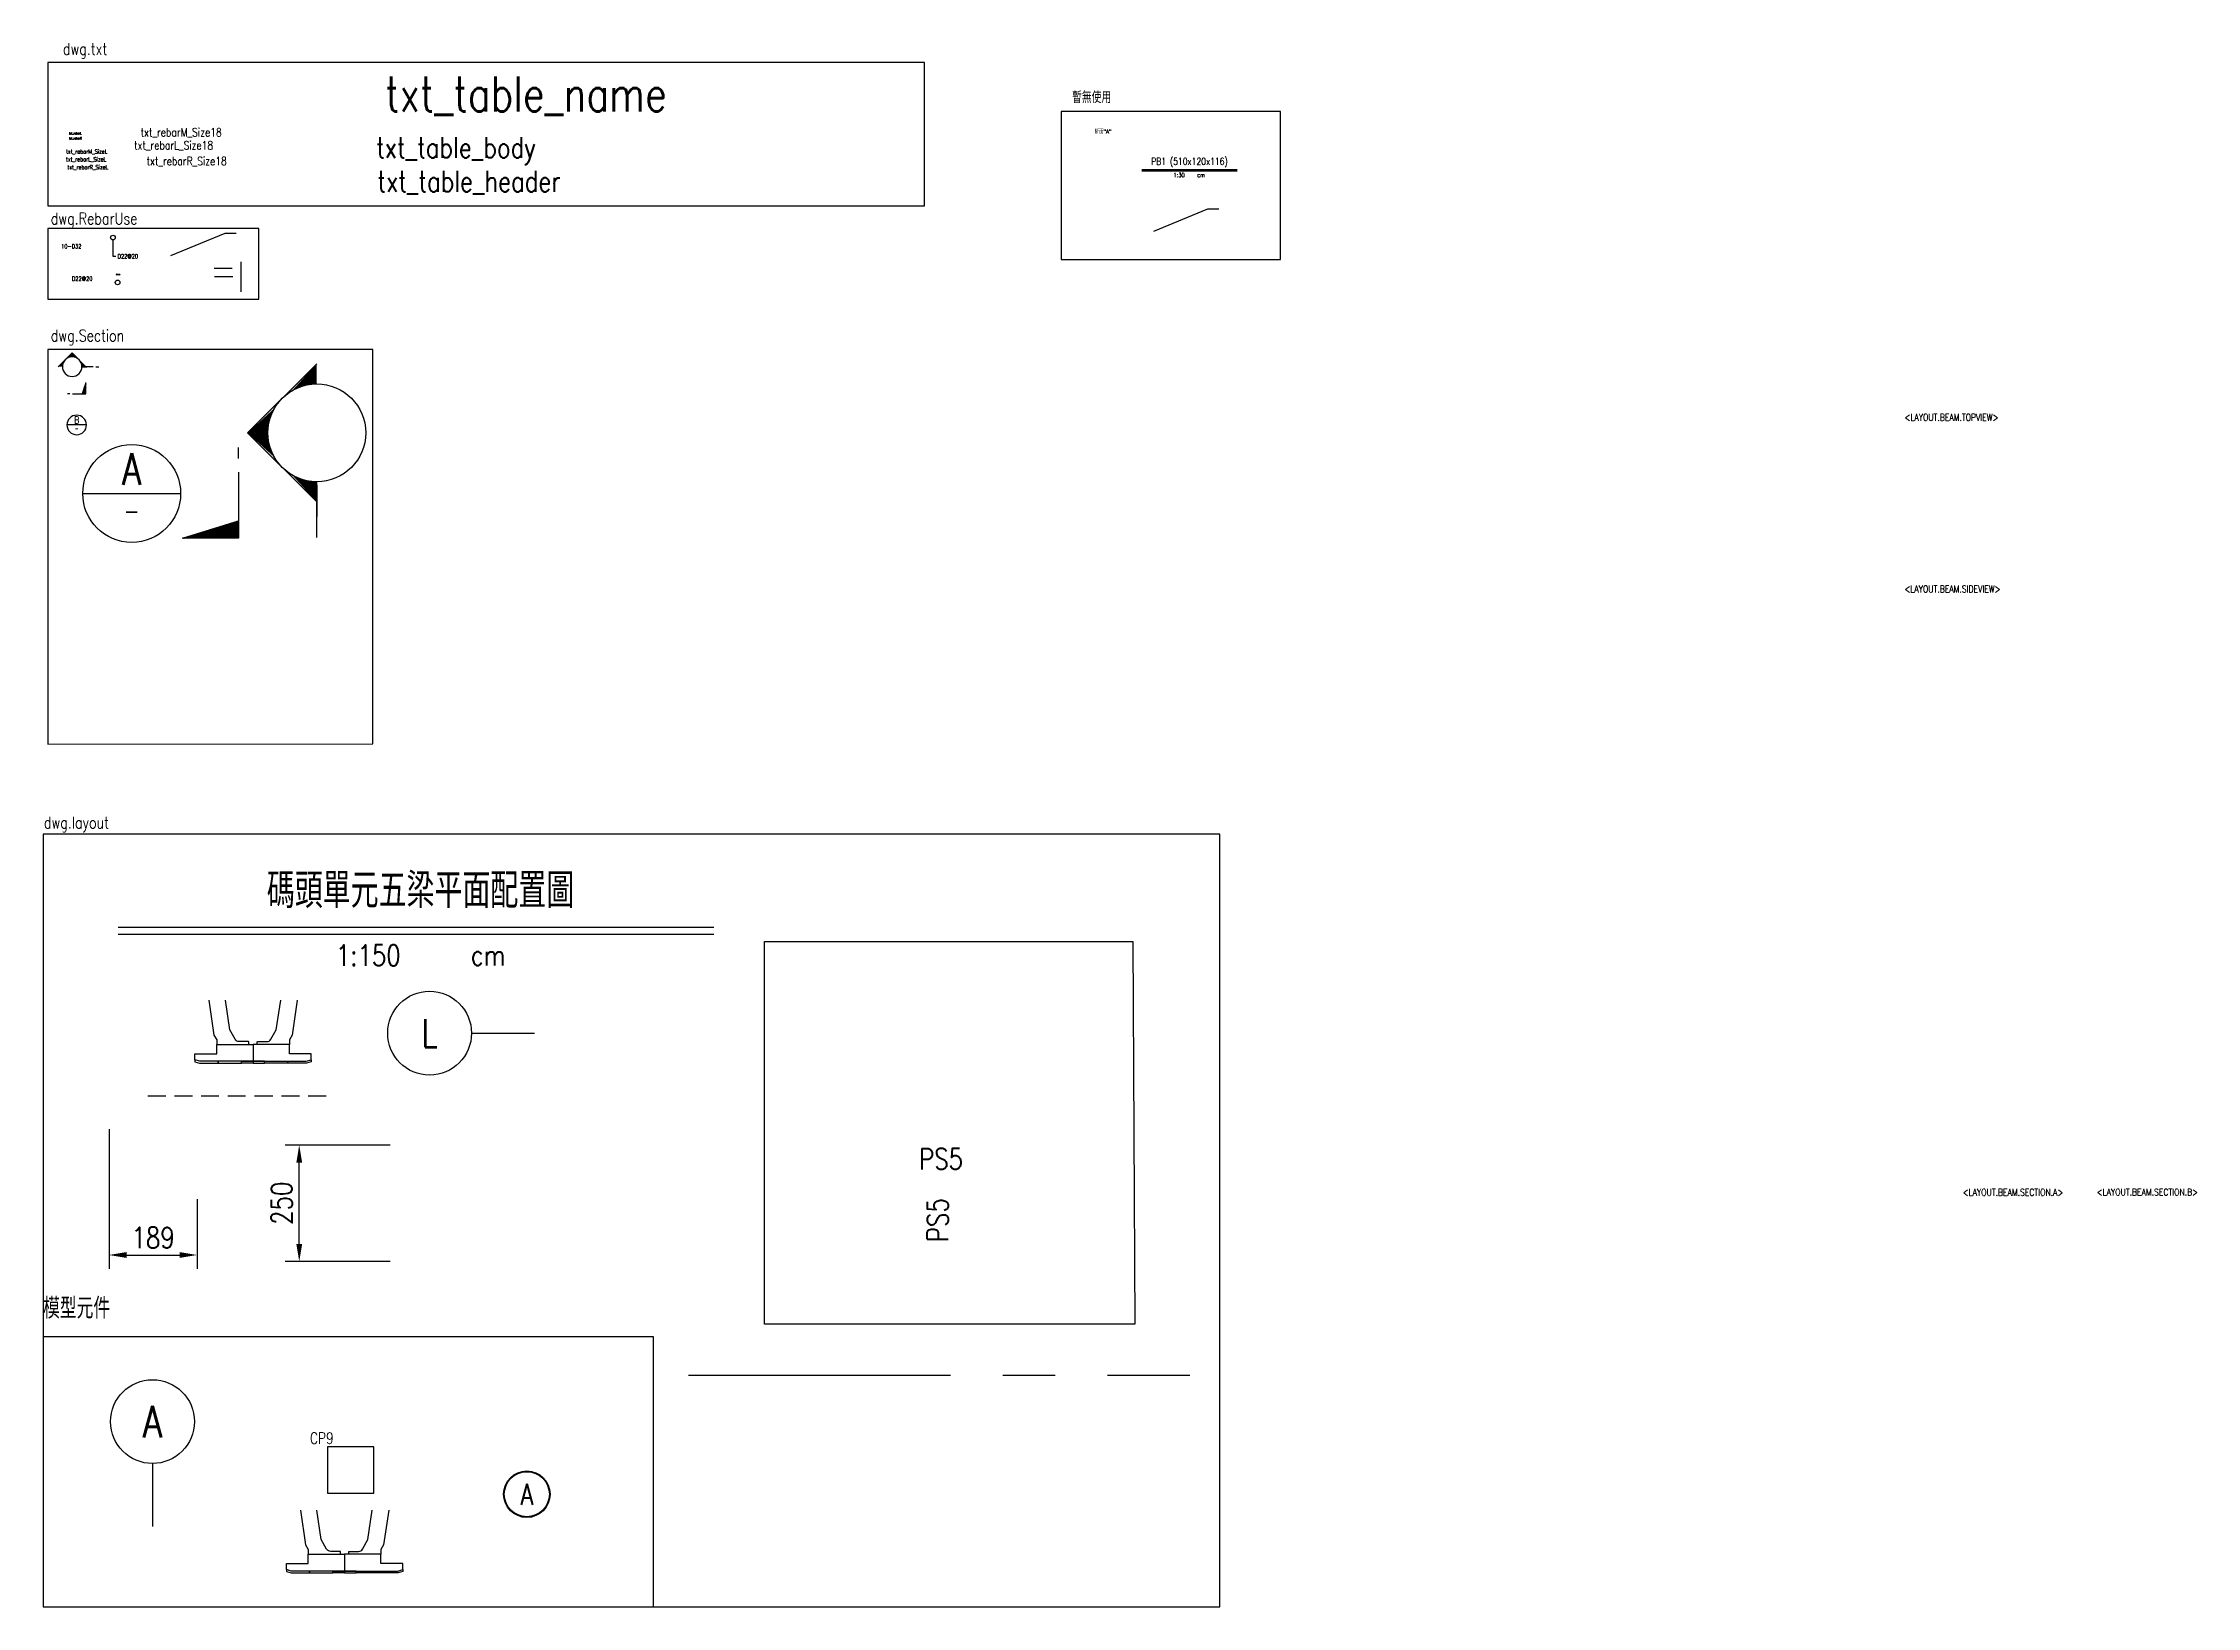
# Model space of a CAD drawing. Extents: x -4754 to 4976, y -23710 to 3942.
# Drawn here: x -4262 to 362, y 583 to 3942 of the extents above; entities that cross this region are included whole.
import ezdxf
from ezdxf.enums import TextEntityAlignment as Align

# ---------------------------------------------------------------- set-up
doc = ezdxf.new("R2010")
doc.units = 0
doc.header["$LTSCALE"] = 3
doc.linetypes.add('CENTER', pattern=[2, 1.25, -0.25, 0.25, -0.25])
doc.linetypes.add('DASHED', pattern=[19.05, 12.7, -6.35])
doc.layers.get('0').update_dxf_attribs({"linetype": 'CONTINUOUS'})
doc.layers.add('HB_0', color=7, linetype='CONTINUOUS', transparency=0.5)
for name, color, linetype in [('HB_DIM', 1, 'CONTINUOUS'), ('HB_SYMBOLS', 7, 'CONTINUOUS'), ('HB_TXT_CTEXT', 2, 'CONTINUOUS'), ('RCAD.PARM.Treatle', 2, 'CONTINUOUS'), ('底圖', 7, 'CONTINUOUS'), ('預鑄樁帽', 6, 'CONTINUOUS'), ('預鑄版_TXT', 2, 'CONTINUOUS')]:
    doc.layers.add(name, color=color, linetype=linetype)
doc.styles.get("Standard").update_dxf_attribs({"font": 'ROMANS.shx', "width": 0.8, "bigfont": 'chineset.shx'})
doc.dimstyles.new('150cm', dxfattribs={"dimscale": 15, "dimtxt": 3, "dimasz": 2.5, "dimexe": 2, "dimexo": 2, "dimgap": 1, "dimtad": 1, "dimdsep": 46, "dimtxsty": 'Standard', "dimcen": 0, "dimclrt": 2, "dimadec": 0, "dimazin": 0, "dimtfac": 1, "dimtix": 1, "dimtmove": 2, "dimatfit": 3, "dimfxl": 1, "dimtolj": 1, "dimtzin": 0, "dimarcsym": 0})

msp = doc.modelspace()

# ---------------------------------------------------------------- texts
at = {"color": 0, "linetype": 'Continuous', "char_height": 25, "width": 191.4764, "attachment_point": 1}
for s, insert in [('{dwg.txt}', (-4219.362, 3941.997)), ('{暫無使用}', (-2052.714, 3838.126)), ('{dwg.RebarUse}', (-4245.415, 3577.605)), ('{dwg.Section}', (-4245.415, 3326.24)), ('{dwg.layout}', (-4260.149, 2280.383))]:
    msp.add_mtext(s, dxfattribs=dict(at, insert=insert))
at = {"linetype": 'Continuous', "insert": (-4261.946, 1247.362), "char_height": 45, "width": 231.61621, "attachment_point": 1}
msp.add_mtext('{模型元件}', dxfattribs=at)
at = {"layer": 'HB_DIM', "color": 2, "linetype": 'Continuous', "width": 0.8}
msp.add_text('txt_rebarL', height=4.5, dxfattribs=at).set_placement((-4206.308, 3748.175), align=Align.MIDDLE_LEFT)
msp.add_text('txt_rebarR', height=4.5, dxfattribs=at).set_placement((-4178.696, 3737.422), align=Align.MIDDLE_RIGHT)
at = {"layer": 'HB_TXT_CTEXT', "color": 3, "linetype": 'Continuous', "width": 0.8}
msp.add_text('txt_table_name', height=75, rotation=360, dxfattribs=at).set_placement((-3225.274, 3832.778), align=Align.MIDDLE_CENTER)
at = {"layer": 'HB_TXT_CTEXT', "linetype": 'Continuous', "width": 0.8}
for s, height, p in [('txt_rebarM_Size18', 18, (-3965.472, 3750.437)), ('txt_rebarM_SizeL', 9, (-4168.078, 3709.036))]:
    msp.add_text(s, height=height, dxfattribs=at).set_placement(p, align=Align.MIDDLE_CENTER)
for s, height, p in [('斷面"A"', 9, (-2004.538, 3752.009)), ('txt_rebarL_Size18', 18, (-4066.469, 3722.36)), ('txt_rebarL_SizeL', 9, (-4212.768, 3692.291))]:
    msp.add_text(s, height=height, dxfattribs=at).set_placement(p, align=Align.MIDDLE_LEFT)
at = {"layer": 'HB_TXT_CTEXT', "color": 2, "linetype": 'Continuous', "width": 0.8}
msp.add_text('txt_table_body', height=45, rotation=360, dxfattribs=at).set_placement((-3375.569, 3717.66), align=Align.MIDDLE_CENTER)
at = {"layer": 'HB_TXT_CTEXT', "linetype": 'Continuous', "width": 0.8}
for s, height, p in [('txt_rebarR_SizeL', 9, (-4122.052, 3675.426)), ('txt_rebarR_Size18', 18, (-3867.547, 3688.623))]:
    msp.add_text(s, height=height, dxfattribs=at).set_placement(p, align=Align.MIDDLE_RIGHT)
at = {"layer": 'HB_TXT_CTEXT', "color": 4, "linetype": 'Continuous', "width": 0.8}
msp.add_text('txt_table_header', height=45, rotation=360, dxfattribs=at).set_placement((-3347.633, 3644.755), align=Align.MIDDLE_CENTER)
at = {"layer": 'RCAD.PARM.Treatle', "color": 4, "linetype": 'Continuous', "width": 0.8}
for s, p in [('<LAYOUT.BEAM.TOPVIEW>', (-265.277, 3125.95)), ('<LAYOUT.BEAM.SIDEVIEW>', (-265.427, 2757.507))]:
    msp.add_text(s, height=15, rotation=360, dxfattribs=at).set_placement(p, align=Align.BOTTOM_LEFT)
for s, p in [('<LAYOUT.BEAM.SECTION.A>', (-140.466, 1466.211)), ('<LAYOUT.BEAM.SECTION.B>', (147.252, 1466.577))]:
    msp.add_text(s, height=15, rotation=360, dxfattribs=at).set_placement(p)
at = {"layer": '預鑄版_TXT', "linetype": 'Continuous', "width": 0.8}
msp.add_text('PS5', height=45, dxfattribs=at).set_placement((-2334.135, 1545.498), align=Align.MIDDLE)
msp.add_text('PS5', height=45, rotation=90, dxfattribs=at).set_placement((-2341.599, 1414.131), align=Align.MIDDLE)

# ---------------------------------------------------------------- blocks, each defined once
blk = doc.blocks.new('gr_t')
at = {"layer": 'HB_SYMBOLS', "color": 4, "linetype": 'Continuous'}
blk.add_line((0, -6), (0, -15), dxfattribs=at)
blk.add_circle((0, 0), 6, dxfattribs=at)
at = {"layer": 'HB_SYMBOLS', "color": 4, "linetype": 'Continuous', "width": 0.8}
blk.add_attdef('A', text='', height=4.5, dxfattribs=at).set_placement((0, 0), align=Align.MIDDLE)
blk = doc.blocks.new('fender')
at = {"color": 7, "linetype": 'Continuous'}
for points in [[(-94.7, -0.1), (-83.8, -75), (-78, -85.1), (-78, -95.1)], [(94.7, -0.1), (83.8, -75), (78, -85.1), (78, -95.1)]]:
    blk.add_lwpolyline(points, dxfattribs=at)
for points in [[(-9, -95.1), (-9, -89.4, 0.414214), (-9.5, -88.9), (-29.8, -88.9, -0.272631), (-38.5, -83.9), (-50, -63.5), (-59.4, -0.1)], [(9, -95.1), (9, -89.4, -0.414214), (9.5, -88.9), (29.8, -88.9, 0.272631), (38.5, -83.9), (50, -63.5), (59.4, -0.1)]]:
    blk.add_lwpolyline(points, format="xyb", dxfattribs=at)
for points in [[(0, -95.1), (0, -131.1), (-114.4, -131.1), (-125, -127.9), (-125, -115.1), (-78, -115.1), (-78, -95.1)], [(-115, -135.1), (-75, -135.1), (-75, -131.1), (-114.4, -131.1), (-125, -127.9), (-125, -132.1)], [(-75, -131.1), (-75, -135.1), (-25, -135.1), (-25, -131.1)], [(0, -131.1), (0, -135.1), (-25, -135.1), (-25, -131.1)], [(0, -95.1), (0, -131.1), (114.4, -131.1), (125, -127.9), (125, -115.1), (78, -115.1), (78, -95.1)], [(0, -131.1), (0, -135.1), (25, -135.1), (25, -131.1)], [(75, -131.1), (75, -135.1), (25, -135.1), (25, -131.1)], [(115, -135.1), (75, -135.1), (75, -131.1), (114.4, -131.1), (125, -127.9), (125, -132.1)]]:
    blk.add_lwpolyline(points, close=True, dxfattribs=at)
blk = doc.blocks.new('title')
at = {"layer": 'HB_TXT_CTEXT', "color": 3}
blk.add_line((-639.6, 0), (639.6, 0), dxfattribs=at)
at = {"layer": 'HB_TXT_CTEXT', "color": 1}
blk.add_line((-639.6, -15), (639.6, -15), dxfattribs=at)
at = {"color": 3, "linetype": 'Continuous', "width": 0.8}
blk.add_attdef('碼頭單元五梁平面配置圖', text='', height=75, dxfattribs=at).set_placement((9.6, 82.5), align=Align.MIDDLE)
at = {"color": 2, "linetype": 'Continuous', "width": 0.8}
for tag, p in [('1:150', (-102.6, -60.5)), ('CM', (154.5, -60))]:
    blk.add_attdef(tag, text='', height=45, dxfattribs=at).set_placement(p, align=Align.MIDDLE)
blk = doc.blocks.new('*D50')
at = {"layer": 'HB_DIM', "color": 0, "lineweight": -2, "transparency": 16777216}
for p, q in [((-4120.3, 1609.1), (-4120.3, 1309.1)), ((-3931.3, 1459.1), (-3931.3, 1309.1)), ((-4082.8, 1339.1), (-3968.8, 1339.1))]:
    blk.add_line(p, q, dxfattribs=at)
at = {"layer": 'HB_DIM', "color": 0, "transparency": 16777216}
for points in [[(-4082.8, 1345.4), (-4082.8, 1332.9), (-4120.3, 1339.1)], [(-3968.8, 1345.4), (-3968.8, 1332.9), (-3931.3, 1339.1)]]:
    blk.add_solid(points, dxfattribs=at)
at = {"layer": 'HB_DIM', "color": 2, "transparency": 16777216, "insert": (-4025.8, 1376.6), "char_height": 45, "attachment_point": 5}
blk.add_mtext('\\A1;189', dxfattribs=at)
blk = doc.blocks.new('*D51')
at = {"layer": 'HB_DIM', "color": 0, "lineweight": -2, "transparency": 16777216}
for p, q in [((-3517, 1575.2), (-3742, 1575.2)), ((-3712, 1362.7), (-3712, 1537.7)), ((-3517, 1325.2), (-3742, 1325.2))]:
    blk.add_line(p, q, dxfattribs=at)
at = {"layer": 'HB_DIM', "color": 0, "transparency": 16777216}
for points in [[(-3718.2, 1537.7), (-3705.7, 1537.7), (-3712, 1575.2)], [(-3718.2, 1362.7), (-3705.7, 1362.7), (-3712, 1325.2)]]:
    blk.add_solid(points, dxfattribs=at)
at = {"layer": 'HB_DIM', "color": 2, "transparency": 16777216, "insert": (-3749.5, 1450.2), "char_height": 45, "attachment_point": 5, "rotation": 90}
blk.add_mtext('\\A1;250', dxfattribs=at)
blk = doc.blocks.new('pilecap')
at = {"layer": '預鑄樁帽', "linetype": 'DASHED', "ltscale": 100}
blk.add_lwpolyline([(-50, -50), (50, -50), (50, 50), (-50, 50)], close=True, dxfattribs=at)
at = {"width": 0.8}
blk.add_attdef('A', text='', height=24, dxfattribs=at).set_placement((-61.9, 68.6), align=Align.MIDDLE)
blk = doc.blocks.new('linelabel')
at = {"layer": 'HB_SYMBOLS', "color": 4, "linetype": 'Continuous'}
blk.add_line((0, -90), (0, -225), dxfattribs=at)
blk.add_circle((0, 0), 90, dxfattribs=at)
at = {"color": 4, "width": 0.8}
blk.add_attdef('A', text='', height=67.5, dxfattribs=at).set_placement((0, 0), align=Align.MIDDLE)
blk = doc.blocks.new('pile')
at = {"layer": 'HB_0', "linetype": 'Continuous'}
for radius in [50, 48.4]:
    blk.add_circle((0, 0), radius, dxfattribs=at)
at = {"color": 2, "width": 0.8}
blk.add_attdef('A', text='', height=45, dxfattribs=at).set_placement((0, 0), align=Align.MIDDLE_CENTER)
blk = doc.blocks.new('C')
at = {"color": 3, "linetype": 'Continuous'}
blk.add_circle((0, 0), 1.2, dxfattribs=at)
blk = doc.blocks.new('SEC2U0-n')
at = {"color": 3}
for p, q in [((-17, 0), (-19, 0)), ((-15, 0), (-7, 0))]:
    blk.add_line(p, q, dxfattribs=at)
at = {"color": 2, "linetype": 'Continuous'}
for p, q in [((-7.5, 0), (-10.6, 0)), ((-9.9, 0), (0, 9.9)), ((0, 9.9), (9.9, 0))]:
    blk.add_line(p, q, dxfattribs=at)
blk.add_circle((0, 0), 7, dxfattribs=at)
for points in [[(-9.9, 0), (-6.1, 3.5), (-4.9, 4.9), (-5.6, 4.3)], [(-9.9, 0), (-6.8, 1.8), (-6.1, 3.5), (-6.8, 1.8)], [(-9.9, 0), (-7, 0), (-6.8, 1.8), (-6.9, 0.9)], [(0, 9.9), (-3.5, 6.1), (-4.9, 4.9), (-4.3, 5.6)], [(0, 9.9), (-1.8, 6.8), (-3.5, 6.1), (-1.8, 6.8)], [(0, 9.9), (0, 7), (-1.8, 6.8), (-0.9, 6.9)], [(0, 9.9), (3.5, 6.1), (4.9, 4.9), (4.3, 5.6)], [(0, 9.9), (1.8, 6.8), (3.5, 6.1), (1.8, 6.8)], [(0, 9.9), (0, 7), (1.8, 6.8), (0.9, 6.9)], [(9.9, 0), (6.1, 3.5), (4.9, 4.9), (5.6, 4.3)], [(9.9, 0), (6.8, 1.8), (6.1, 3.5), (6.8, 1.8)], [(9.9, 0), (7, 0), (6.8, 1.8), (6.9, 0.9)]]:
    blk.add_solid(points, dxfattribs=at)
blk = doc.blocks.new('ST-n')
at = {"color": 2}
blk.add_line((-7, 0), (7, 0), dxfattribs=at)
blk.add_circle((0, 0), 7, dxfattribs=at)
at = {"color": 3, "width": 0.8}
blk.add_attdef('A', text='', height=5, dxfattribs=at).set_placement((0, 3.5), align=Align.MIDDLE)
at = {"color": 1, "width": 0.8}
blk.add_attdef('HB2002', text='', height=2.5, dxfattribs=at).set_placement((0, -2.5), align=Align.MIDDLE)
blk = doc.blocks.new('*X3')
at = {"color": 0, "linetype": 'Continuous'}
for p, q in [((83.59, 269.21), (85.71, 271.33)), ((83.77, 269.21), (85.97, 271.41)), ((83.95, 269.21), (86.23, 271.49)), ((84.12, 269.21), (86.49, 271.57)), ((84.3, 269.21), (86.74, 271.65)), ((84.48, 269.21), (86.93, 271.66)), ((84.65, 269.21), (86.93, 271.48)), ((84.83, 269.21), (86.93, 271.31)), ((79, 269.21), (79.03, 269.24)), ((79.17, 269.21), (79.29, 269.32)), ((79.35, 269.21), (79.54, 269.4)), ((79.53, 269.21), (79.8, 269.48)), ((79.71, 269.21), (80.06, 269.56)), ((79.88, 269.21), (80.31, 269.64)), ((80.06, 269.21), (80.57, 269.72)), ((80.24, 269.21), (80.83, 269.8)), ((80.41, 269.21), (81.09, 269.88)), ((80.59, 269.21), (81.34, 269.96)), ((80.77, 269.21), (81.6, 270.04)), ((80.94, 269.21), (81.86, 270.12)), ((81.12, 269.21), (82.11, 270.2)), ((81.3, 269.21), (82.37, 270.29)), ((81.47, 269.21), (82.63, 270.37)), ((81.65, 269.21), (82.89, 270.45)), ((81.83, 269.21), (83.14, 270.53)), ((82, 269.21), (83.4, 270.61)), ((82.18, 269.21), (83.66, 270.69)), ((82.36, 269.21), (83.91, 270.77)), ((82.53, 269.21), (84.17, 270.85)), ((82.71, 269.21), (84.43, 270.93)), ((82.89, 269.21), (84.69, 271.01)), ((83.06, 269.21), (84.94, 271.09)), ((83.24, 269.21), (85.2, 271.17)), ((83.42, 269.21), (85.46, 271.25)), ((85.01, 269.21), (86.93, 271.13)), ((85.19, 269.21), (86.93, 270.95)), ((85.36, 269.21), (86.93, 270.78)), ((85.54, 269.21), (86.93, 270.6)), ((85.72, 269.21), (86.93, 270.42)), ((85.89, 269.21), (86.93, 270.25)), ((86.07, 269.21), (86.93, 270.07)), ((86.25, 269.21), (86.93, 269.89)), ((86.42, 269.21), (86.93, 269.72)), ((86.6, 269.21), (86.93, 269.54)), ((86.78, 269.21), (86.93, 269.36))]:
    blk.add_line(p, q, dxfattribs=at)
blk = doc.blocks.new('SEND-n')
at = {"color": 3}
for p, q in [((9.4, 0), (0, 0)), ((11.4, 0), (13, 0))]:
    blk.add_line(p, q, dxfattribs=at)
at = {"color": 2, "linetype": 'Continuous'}
blk.add_lwpolyline([(0, 0), (0, 8), (2.5, 0)], close=True, dxfattribs=at)
at = {"color": 2, "linetype": 'Continuous', "rotation": 270}
blk.add_blockref('*X3', (-269.2, 86.9), dxfattribs=at)
blk = doc.blocks.new('rebar_num')
at = {"color": 0, "linetype": 'Continuous', "width": 0.8}
blk.add_attdef('A', text='', height=9, dxfattribs=at).set_placement((-3.1, 3.9), align=Align.MIDDLE_LEFT)
blk = doc.blocks.new('H_Circle_guide')
at = {"layer": 'HB_TXT_CTEXT', "color": 1, "linetype": 'Continuous'}
blk.add_lwpolyline([(0, -5), (0, -40), (6.4, -40)], dxfattribs=at)
blk.add_circle((0, 0), 5, dxfattribs=at)
at = {"color": 0, "linetype": 'Continuous', "width": 0.8}
blk.add_attdef('A', text='', height=9, dxfattribs=at).set_placement((10.1, -40), align=Align.MIDDLE_LEFT)
blk = doc.blocks.new('H_Arrow_guide')
at = {"layer": 'HB_TXT_CTEXT', "color": 1, "linetype": 'Continuous'}
blk.add_lwpolyline([(0, 0, 0, 2.5, 0), (0, -7.5, 0, 0, 0), (0, -37, 0, 0, 0), (7.5, -37, 0, 0, 0)], format="xyseb", dxfattribs=at)
at = {"color": 0, "linetype": 'Continuous', "width": 0.8}
blk.add_attdef('A', text='', height=9, dxfattribs=at).set_placement((9.7, -35.9), align=Align.MIDDLE_LEFT)
blk = doc.blocks.new('beam_title')
at = {"layer": 'HB_TXT_CTEXT', "color": 3, "linetype": 'Continuous'}
blk.add_line((-102.5, 3), (102.5, 3), dxfattribs=at)
at = {"layer": 'HB_TXT_CTEXT', "color": 1, "linetype": 'Continuous'}
blk.add_line((-102.5, 0), (102.5, 0), dxfattribs=at)
at = {"color": 3, "linetype": 'Continuous', "width": 0.8}
blk.add_attdef('A', text='', height=15, dxfattribs=at).set_placement((0, 19.5), align=Align.MIDDLE)
at = {"color": 2, "linetype": 'Continuous', "width": 0.8}
for tag, p in [('1:30', (-22.4, -9)), ('CM', (24.8, -9))]:
    blk.add_attdef(tag, text='', height=9, dxfattribs=at).set_placement(p, align=Align.MIDDLE)
blk = doc.blocks.new('C_Red')
at = {"color": 1, "linetype": 'Continuous'}
blk.add_circle((0, 0), 1.2, dxfattribs=at)
blk = doc.blocks.new('m_H_Blk_Big_Texts')
at = {"color": 2}
blk.add_line((-105, 0), (105, 0), dxfattribs=at)
blk.add_circle((0, 0), 105, dxfattribs=at)
at = {"color": 3, "linetype": 'Continuous', "width": 0.8}
blk.add_attdef('A', text='', height=67.5, dxfattribs=at).set_placement((0, 52.5), align=Align.MIDDLE)
at = {"color": 1, "width": 0.8}
blk.add_attdef('HB2002', text='', height=37.5, rotation=0, dxfattribs=at).set_placement((0, -37.5), align=Align.MIDDLE)
blk = doc.blocks.new('m_H_Blk_Big_Major')
at = {"color": 2, "linetype": 'Continuous'}
for p, q in [((-148.5, 0), (0, 148.5)), ((0, -148.5), (-148.5, 0)), ((0, -112.6), (0, -159.3))]:
    blk.add_line(p, q, dxfattribs=at)
at = {"color": 3}
for p, q in [((0, -225), (0, -105)), ((0, -150), (0, -180))]:
    blk.add_line(p, q, dxfattribs=at)
at = {"color": 2, "linetype": 'Continuous'}
blk.add_circle((0, 0), 105, dxfattribs=at)
for points in [[(0, 148.5), (-52.5, 90.9), (-74.2, 74.2), (-63.9, 83.3)], [(0, 148.5), (-27.2, 101.4), (-52.5, 90.9), (-27.2, 101.4)], [(0, 148.5), (0, 105), (-27.2, 101.4), (-13.7, 104.1)], [(-148.5, 0), (-90.9, 52.5), (-74.2, 74.2), (-83.3, 63.9)], [(-148.5, 0), (-101.4, 27.2), (-90.9, 52.5), (-101.4, 27.2)], [(-148.5, 0), (-105, 0), (-101.4, 27.2), (-104.1, 13.7)], [(-148.5, 0), (-101.4, -27.2), (-90.9, -52.5), (-101.4, -27.2)], [(-148.5, 0), (-90.9, -52.5), (-74.2, -74.2), (-83.3, -63.9)], [(-148.5, 0), (-105, 0), (-101.4, -27.2), (-104.1, -13.7)], [(0, -148.5), (-52.5, -90.9), (-74.2, -74.2), (-63.9, -83.3)], [(0, -148.5), (-27.2, -101.4), (-52.5, -90.9), (-27.2, -101.4)], [(0, -148.5), (0, -105), (-27.2, -101.4), (-13.7, -104.1)]]:
    blk.add_solid(points, dxfattribs=at)
blk = doc.blocks.new('m_H_Blk_Big_Minor')
at = {"color": 3}
for p, q in [((0, -24.4), (0, -0.7)), ((0, -54.1), (0, -195.7))]:
    blk.add_line(p, q, dxfattribs=at)
at = {"color": 2, "linetype": 'Continuous'}
blk.add_lwpolyline([(0, -195.7), (-120, -195.7), (0, -158.2)], close=True, dxfattribs=at)
at = {"color": 2, "linetype": 'Continuous', "xscale": 14.99999999999999, "yscale": 14.99999999999999, "zscale": 14.99999999999999, "rotation": 8.609491451989738e-07}
blk.add_blockref('*X3', (-1303.9, -4233.9), dxfattribs=at)

# ---------------------------------------------------------------- dimensions: what is measured, and where the dimension line sits
at = {"layer": 'HB_DIM'}
dim = msp.add_linear_dim(base=(-3931.279, 1339.127), p1=(-4120.279, 1639.127), p2=(-3931.279, 1489.127), dimstyle='150cm', dxfattribs=at)
dim.commit()
dim.dimension.update_dxf_attribs({"geometry": '*D50', "text_midpoint": (-4025.779, 1376.627)})
dim = msp.add_linear_dim(base=(-3711.983, 1575.232), p1=(-3486.983, 1325.232), p2=(-3486.983, 1575.232), angle=90, dimstyle='150cm', dxfattribs=at)
dim.commit()
dim.dimension.update_dxf_attribs({"geometry": '*D51', "text_midpoint": (-3749.483, 1450.232)})

# ---------------------------------------------------------------- linework, layer by layer
at = {"linetype": 'Continuous'}
msp.add_line((-3854.807, 3440.07), (-3893.807, 3440.07), dxfattribs=at)
for points in [[(-4251.563, 3900.222), (-4251.563, 3592.771), (-2369.433, 3592.771), (-2369.433, 3900.222)], [(-4251.563, 3543.963), (-4251.563, 3391.612), (-3798.441, 3391.612), (-3798.441, 3543.963)], [(-4251.563, 3283.603), (-4251.563, 2436.078), (-3554.139, 2436.687), (-3554.139, 3284.212)], [(-4261.946, 1163.54), (-4261.946, 583.27), (-2951.385, 583.27), (-2951.385, 1163.54)]]:
    msp.add_lwpolyline(points, close=True, dxfattribs=at)
at = {"color": 0, "linetype": 'Continuous'}
msp.add_lwpolyline([(-2076.267, 3795.152), (-2076.267, 3477.063), (-1604.961, 3477.063), (-1604.961, 3795.152)], close=True, dxfattribs=at)
at = {"color": 7, "linetype": 'Continuous'}
msp.add_lwpolyline([(-4261.946, 2242.613), (-4261.946, 583.27), (-1735.853, 583.27), (-1735.853, 2242.613)], close=True, dxfattribs=at)
at = {"linetype": 'DASHED'}
msp.add_lwpolyline([(-4036.705, 1681.152), (-3806.896, 1681.152), (-3642.424, 1681.152)], dxfattribs=at)
at = {"color": 252, "linetype": 'CENTER', "ltscale": 150}
msp.add_lwpolyline([(-2876.368, 1080.944), (-1799.622, 1080.944)], dxfattribs=at)
at = {"layer": 'HB_0', "color": 3, "linetype": 'Continuous'}
msp.add_line((-3855.913, 3458.049), (-3894.913, 3458.049), dxfattribs=at)
at = {"layer": 'HB_DIM', "color": 4, "linetype": 'Continuous'}
msp.add_line((-3836.399, 3407.472), (-3836.399, 3472.216), dxfattribs=at)
at = {"layer": 'RCAD.PARM.Treatle', "color": 4, "linetype": 'Continuous'}
msp.add_lwpolyline([(-1877.505, 3537.904), (-1761.278, 3585.793), (-1737.494, 3585.793)], dxfattribs=at)
at = {"layer": 'RCAD.PARM.Treatle', "color": 1, "linetype": 'Continuous'}
msp.add_lwpolyline([(-3987.325, 3486.045), (-3871.098, 3533.934), (-3847.314, 3533.934)], dxfattribs=at)
msp.add_circle((-4101.965, 3427.863), 5, dxfattribs=at)
at = {"layer": '底圖', "color": 4, "linetype": 'Continuous'}
msp.add_lwpolyline([(-1922.391, 2012.664), (-1918.264, 1190.813), (-2712.795, 1190.813), (-2712.795, 2012.664), (-1922.391, 2012.664)], dxfattribs=at)

# ---------------------------------------------------------------- block references
at = {"color": 0, "linetype": 'Continuous'}
ref = msp.add_blockref('beam_title', (-1800.599, 3667.522), dxfattribs=at)
ref.add_attrib('A', 'PB1 (510x120x116)', dxfattribs={"color": 0, "linetype": 'Continuous', "height": 15, "width": 0.8}).set_placement((-1800.601, 3687.02), align=Align.MIDDLE)
ref.add_attrib('1:30', '1:30', dxfattribs={"color": 0, "linetype": 'Continuous', "height": 9, "width": 0.8}).set_placement((-1823.034, 3658.519), align=Align.MIDDLE)
ref.add_attrib('CM', 'cm', dxfattribs={"color": 0, "linetype": 'Continuous', "height": 9, "width": 0.8}).set_placement((-1775.761, 3658.52), align=Align.MIDDLE)
for name, p in [('H_Circle_guide', (-4111.967, 3524.119)), ('H_Arrow_guide', (-4209.53, 3471.961))]:
    msp.add_blockref(name, p, dxfattribs=at).add_auto_attribs({'A': 'D22@20'})
ref = msp.add_blockref('rebar_num', (-4220.005, 3501.592), dxfattribs=at)
ref.add_attrib('A', '10-D32', dxfattribs={"linetype": 'Continuous', "height": 9, "width": 0.8}).set_placement((-4223.134, 3505.462), align=Align.MIDDLE_LEFT)
at = {"linetype": 'Continuous'}
for name, p in [('C_Red', (-4098.506, 3444.707)), ('m_H_Blk_Big_Major', (-3674.304, 3104.919)), ('m_H_Blk_Big_Minor', (-3842.374, 3074.209))]:
    msp.add_blockref(name, p, dxfattribs=at)
for name, p, values in [('m_H_Blk_Big_Texts', (-4071.673, 2974.625), {'A': 'A', 'HB2002': '-'}), ('title', (-3461.128, 2043.086), {'碼頭單元五梁平面配置圖': '碼頭單元五梁平面配置圖', '1:150': '1:150', 'CM': 'cm'}), ('linelabel', (-4027.022, 981.242), {'A': 'A'}), ('pile', (-3223.332, 825.376), {'A': 'A'})]:
    msp.add_blockref(name, p, dxfattribs=at).add_auto_attribs(values)
for p in [(-3811.213, 1886.233), (-3614.627, 791.464)]:
    msp.add_blockref('fender', p)
msp.add_blockref('pilecap', (-3601.628, 877.275)).add_auto_attribs({'A': 'CP9'})
at = {"layer": 'RCAD.PARM.Treatle', "linetype": 'Continuous'}
msp.add_blockref('C', (-4103.513, 3445.031), dxfattribs=at)
at = {"layer": 'RCAD.PARM.Treatle', "linetype": 'Continuous', "xscale": -3.000000000160651, "yscale": 2.999999999925704, "zscale": 3, "rotation": 359.9999999991219}
for name, p in [('SEC2U0-n', (-4199.553, 3246.978)), ('SEND-n', (-4170.221, 3188.589))]:
    msp.add_blockref(name, p, dxfattribs=at)
at = {"layer": 'RCAD.PARM.Treatle', "linetype": 'Continuous'}
ref = msp.add_blockref('ST-n', (-4189.749, 3121.822), dxfattribs=dict(at, xscale=-3.000000000160651, yscale=2.999999999925704, zscale=3, rotation=359.9999999991219))
ref.add_attrib('HB2002', '-', dxfattribs={"layer": '0', "color": 1, "height": 7.5, "rotation": 360, "width": 0.8}).set_placement((-4189.749, 3114.322), align=Align.MIDDLE)
ref.add_attrib('A', 'B', dxfattribs={"layer": '0', "color": 3, "height": 15, "rotation": 360, "width": 0.8}).set_placement((-4189.749, 3132.322), align=Align.MIDDLE)
at = {"layer": '底圖'}
ref = msp.add_blockref('gr_t', (-3432.097, 1815.553), dxfattribs=dict(at, xscale=15, yscale=15, zscale=15, rotation=90))
ref.add_attrib('A', 'L', dxfattribs={"layer": 'HB_SYMBOLS', "color": 4, "linetype": 'Continuous', "height": 60, "width": 0.8}).set_placement((-3432.097, 1815.553), align=Align.MIDDLE)

msp.set_redraw_order([(e.dxf.handle, doc.entitydb.next_handle()) for e in msp.query("TEXT MTEXT ATTDEF DIMENSION ARC_DIMENSION")])  # texts and dimensions are drawn at this point

doc.saveas('drawing.dxf')
